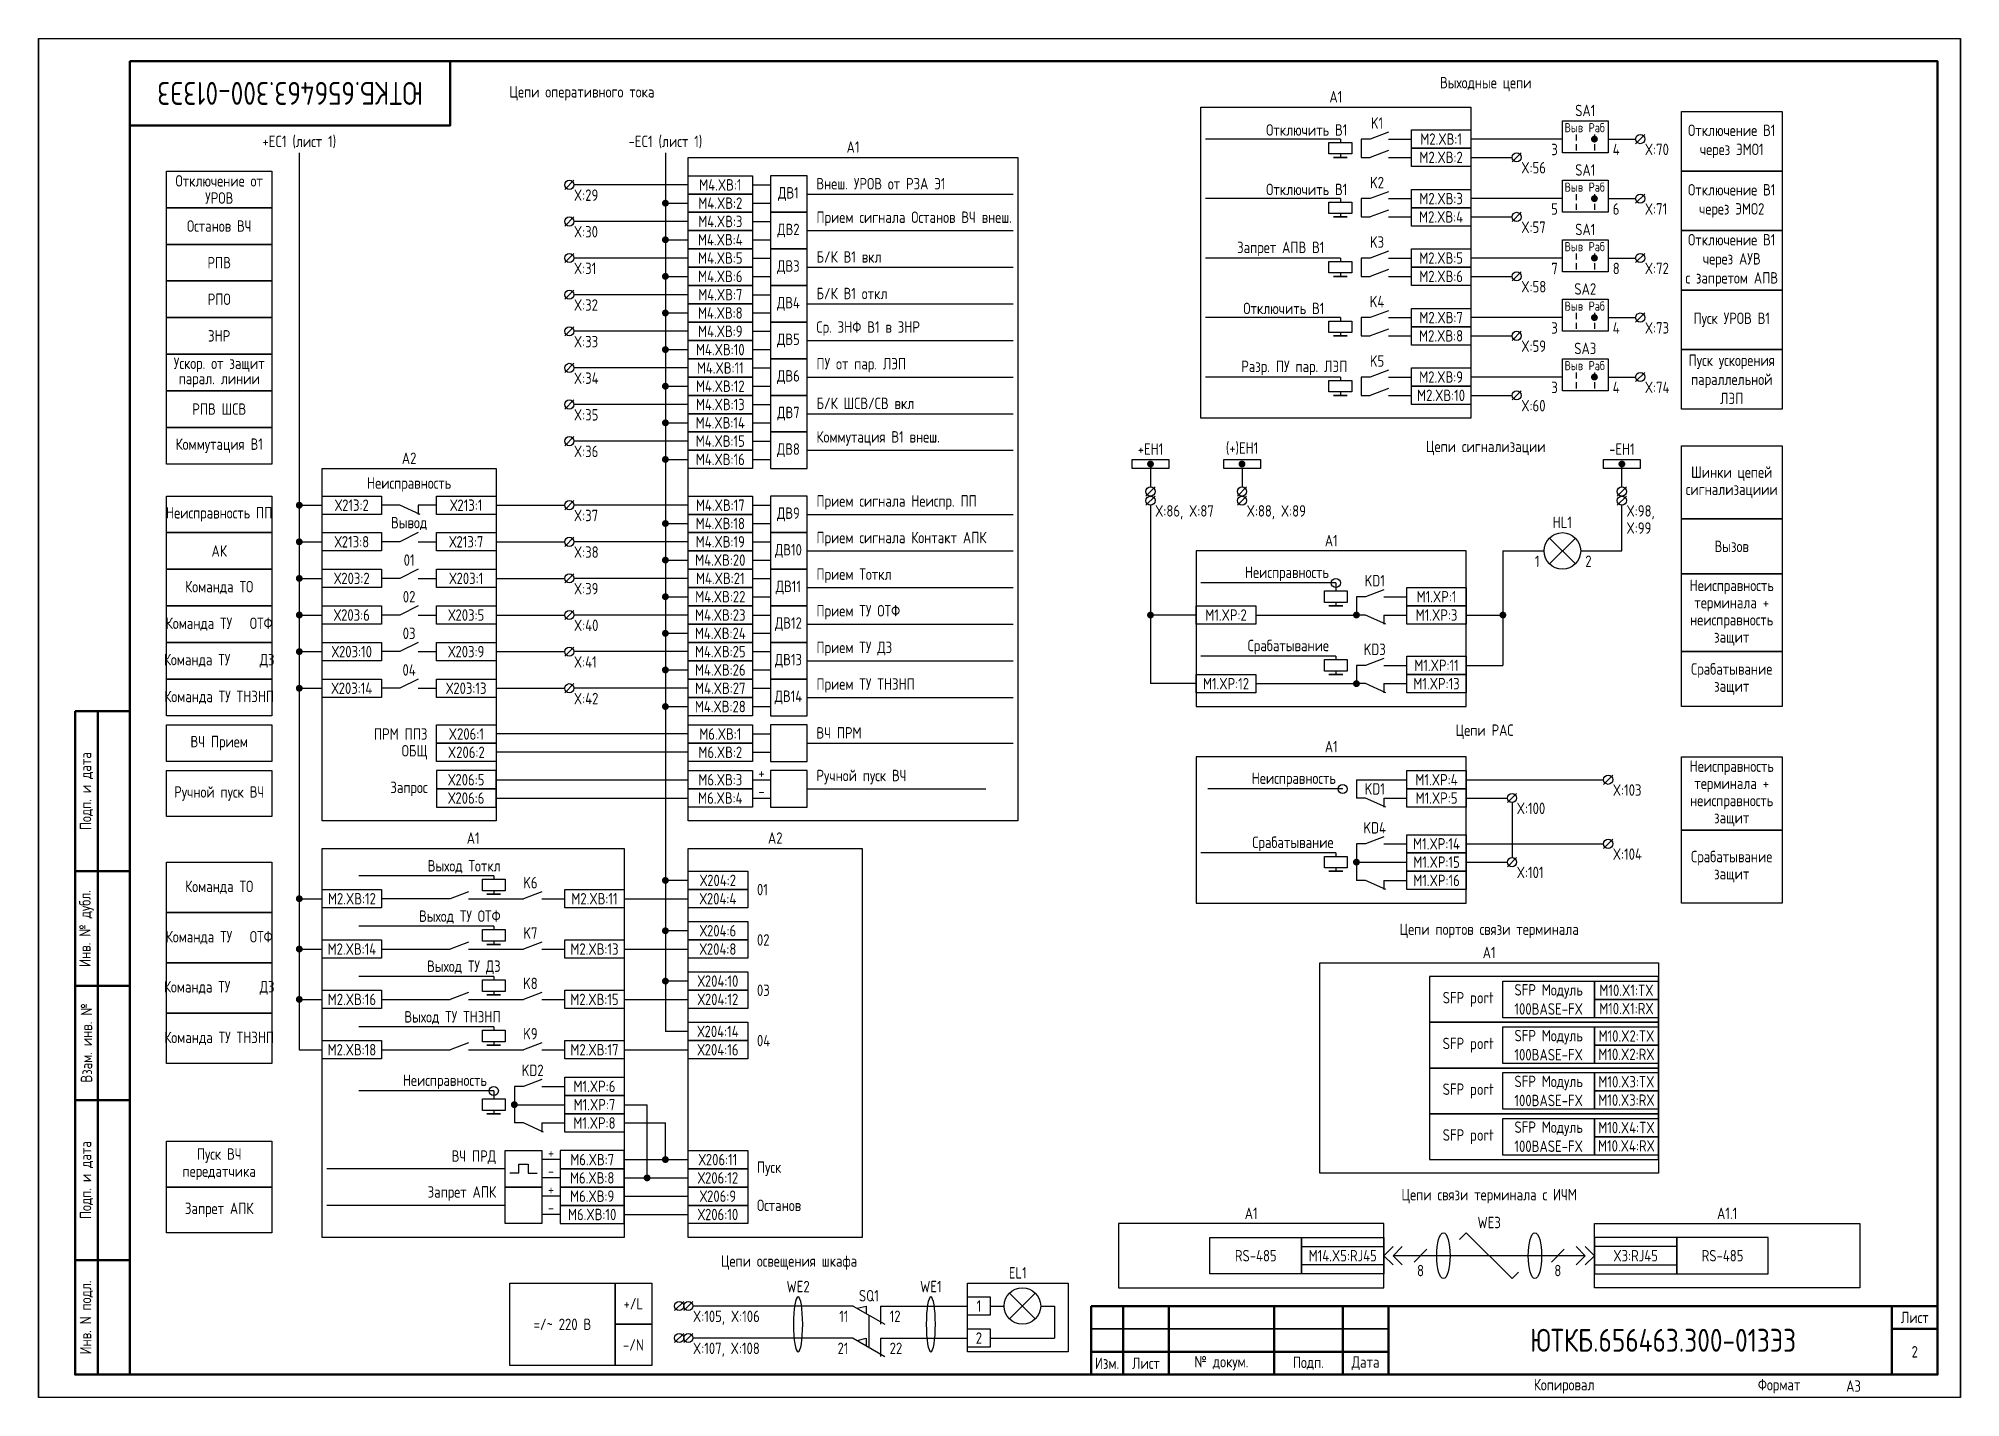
# Paper-space layout 'Лист2' of a CAD drawing. Header units: millimetres. Extents: x 266 to 501, y 22 to 188.
# The model-space entities are those that its viewports show. They can reach past a viewport. Long polylines and large blocks are cut down to what shows.
import ezdxf

# ---------------------------------------------------------------- set-up
doc = ezdxf.new("R2010")
doc.units = ezdxf.units.MM
doc.styles.add('Gost_type_A', font='GOST_A.TTF')

psp = doc.layouts.new('Лист2')

msp = doc.modelspace()

# ---------------------------------------------------------------- texts
at = {"insert": (475, 285), "char_height": 5, "width": 70, "attachment_point": 5, "rotation": 180, "style": 'Gost_type_A'}
msp.add_mtext('ЮТКБ.656463.300-013Э3', dxfattribs=at)
at = {"char_height": 2.5, "style": 'Gost_type_A'}
for s, insert, width, attachment_point, line_spacing_factor in [('Цепи оперативного тока', (538.75, 285), 197.5, 5, 0.9), ('Выходные цепи', (736.25, 287), 197.5, 5, 0.9), ('A1', (703.5, 283), 59, 8, 0.9), ('A1', (598, 272), 72, 8, 0.9), ('X:56', (744.01, 270), 8, 1, 0.9), ('Отключение от УРОВ', (459.5, 264), 23, 5, 0.9), ('X:29', (537, 264), 8, 1, 0.9), ('Останов ВЧ', (459.5, 256), 23, 5, 0.9), ('X:57', (744.01, 257), 8, 1, 0.9), ('X:30', (537, 256), 8, 1, 0.9), ('РПВ', (459.5, 248), 23, 5, 0.9), ('X:31', (537, 248), 8, 1, 0.9), ('X:58', (744.01, 244), 8, 1, 0.9), ('РПО', (459.5, 240), 23, 5, 0.9), ('X:32', (537, 240), 8, 1, 0.9), ('ЗНР', (459.5, 232), 23, 5, 0.9), ('X:33', (537, 232), 8, 1, 0.9), ('X:59', (744.01, 231), 8, 1, 0.9), ('Ускор. от защит парал. линии', (459.5, 224), 23, 5, 0.8), ('X:34', (537, 224), 8, 1, 0.9), ('РПВ ШСВ', (459.5, 216), 23, 5, 0.9), ('X:35', (537, 216), 8, 1, 0.9), ('X:60', (744.01, 218), 8, 1, 0.9), ('Коммутация В1', (459.5, 208), 23, 5, 0.9), ('A2', (501, 204), 38, 8, 0.9), ('X:36', (537, 208), 8, 1, 0.9), ('Цепи сигнализации', (736.25, 207.5), 197.5, 5, 0.9), ('Шинки цепей сигнализациии', (790, 200), 21.9988, 5, 0.9), ('Неисправность', (501, 199.5), 38, 5, 0.8), ('Неисправность ПП', (459.5, 193), 23, 5, 0.9), ('X:37', (537, 194), 8, 1, 0.9), ('X:86, X:87', (664, 195), 16, 1, 0.9), ('X:88, X:89', (684, 195), 16, 1, 0.9), ('X:98,\\PX:99', (767, 195), 16, 1, 0.9), ('Вывод', (501, 191), 38, 5, 0.8), ('АК', (459.5, 185), 23, 5, 0.9), ('X:38', (537, 186), 8, 1, 0.9), ('A1', (702.5, 186), 59, 8, 0.9), ('Вызов', (790, 186), 21.9988, 5, 0.9), ('01', (501, 183), 38, 5, 0.8), ('Неисправность', (702, 180), 37, 6, 0.8), ('Команда ТО', (459.5, 177), 23, 5, 0.9), ('X:39', (537, 178), 8, 1, 0.9), ('Неисправность терминала + неисправность защит', (790, 171.5), 21.9988, 5, 0.9), ('02', (501, 175), 38, 5, 0.8), ('Команда ТУ   ОТФ', (459.5, 169), 23, 5, 0.9), ('03', (501, 167), 38, 5, 0.8), ('X:40', (537, 170), 8, 1, 0.9), ('Команда ТУ     ДЗ', (459.5, 161), 23, 5, 0.9), ('04', (501, 159), 38, 5, 0.8), ('X:41', (537, 162), 8, 1, 0.9), ('Срабатывание защит', (790, 157), 21.9988, 5, 0.9), ('Команда ТУ ТНЗНП', (459.5, 153), 23, 5, 0.9), ('X:42', (537, 154), 8, 1, 0.9), ('Цепи РАС', (736, 145.5), 196, 5, 0.9), ('ВЧ Прием', (459.5, 143), 23, 5, 0.9), ('A1', (702.5, 141), 59, 8, 0.9), ('Неисправность терминала + неисправность защит', (790, 132), 21.9988, 5, 0.9), ('Неисправность', (703.5, 135), 37, 6, 0.8), ('Ручной пуск ВЧ', (459.5, 132), 23, 5, 0.9), ('X:103', (764.01, 134), 8, 1, 0.9), ('X:100', (743.01, 130), 8, 1, 0.9), ('A1', (515, 121), 66, 8, 0.9), ('A2', (581, 121), 38, 8, 0.9), ('X:104', (764.01, 120), 8, 1, 0.9), ('Срабатывание защит', (790, 116), 21.9988, 5, 0.9), ('X:101', (743.01, 116), 8, 1, 0.9), ('Команда ТО', (459.5, 111.5), 23, 5, 0.9), ('Команда ТУ   ОТФ', (459.5, 100.5), 23, 5, 0.9), ('Цепи портов связи терминала', (737, 102), 197.5, 5, 0.9), ('A1', (737, 96), 74.0002, 8, 0.9), ('Команда ТУ     ДЗ', (459.5, 89.5), 23, 5, 0.9), ('Команда ТУ ТНЗНП', (459.5, 78.5), 23, 5, 0.9), ('Неисправность', (518, 69), 37, 6, 0.8), ('Пуск ВЧ передатчика', (459.5, 51), 23, 5, 0.9), ('Запрет АПК', (459.5, 41), 23, 5, 0.9), ('Цепи связи терминала с ИЧМ', (737, 44), 194, 5, 0.9), ('A1', (685, 39), 58.0002, 8, 0.9), ('A1.1', (789, 39), 58.0002, 8, 0.9), ('Цепи освещения шкафа', (584, 29.5), 122, 5, 0.9), ('EL1', (634, 26), 21.9942, 8, 0.9), ('+/L', (550, 20.5), 8, 5, 0.9), ('=/~ 220 В', (534.5, 16), 23, 5, 0.9), ('X:105, X:106', (563.01, 19), 17.9949, 1, 0.9), ('-/N', (550, 11.5), 8, 5, 0.9), ('X:107, X:108', (563.01, 12), 17.9949, 1, 0.9)]:
    msp.add_mtext(s, dxfattribs=dict(at, insert=insert, width=width, attachment_point=attachment_point, line_spacing_factor=line_spacing_factor))
at = {"style": 'Gost_type_A'}
for s, insert, char_height, width, attachment_point in [('SA1', (758, 280), 2.5, 10, 8), ('Отключить В1', (706, 277), 2.5, 31.0015, 6), ('K1', (712.5, 278.5), 2.5, 5, 5), ('Выв', (755.5, 277.5), 2, 5, 5), ('Раб', (760.5, 277.5), 2, 5, 5), ('Отключение В1\\Pчерез ЭМО1', (790, 274.5), 2.5, 21.9988, 5), ('+EC1 (лист 1)', (477, 273), 2.5, 18, 8), ('-EC1 (лист 1)', (557, 273), 2.5, 18, 8), ('M2.XВ:1', (726.5, 275), 2.5, 13, 5), ('3', (752, 273.98), 2.5, 5, 3), ('4', (764, 273.98), 2.5, 5, 1), ('M2.XВ:2', (726.5, 271), 2.5, 13, 5), ('SA1', (758, 267), 2.5, 10, 8), ('M4.XВ:1', (569, 265), 2.5, 14, 5), ('Внеш. УРОВ от РЗА Э1', (590, 264), 2.5, 30.8621, 7), ('Отключить В1', (706, 264), 2.5, 31.0015, 6), ('K2', (712.5, 265.5), 2.5, 5, 5), ('Выв', (755.5, 264.5), 2, 5, 5), ('Раб', (760.5, 264.5), 2, 5, 5), ('Отключение В1\\Pчерез ЭМО2', (790, 261.5), 2.5, 21.9988, 5), ('M4.XВ:2', (569, 261), 2.5, 14, 5), ('ДВ1', (583.88, 263), 2.5, 7.7588, 5), ('M2.XВ:3', (726.5, 262), 2.5, 13, 5), ('5', (752, 260.98), 2.5, 5, 3), ('6', (764, 260.98), 2.5, 5, 1), ('M4.XВ:3', (569, 257), 2.5, 14, 5), ('ДВ2', (583.88, 255), 2.5, 7.7588, 5), ('Прием сигнала Останов ВЧ внеш.', (590, 256), 2.5, 48.5609, 7), ('M2.XВ:4', (726.5, 258), 2.5, 13, 5), ('SA1', (758, 254), 2.5, 10, 8), ('M4.XВ:4', (569, 253), 2.5, 14, 5), ('K3', (712.5, 252.5), 2.5, 5, 5), ('Выв', (755.5, 251.5), 2, 5, 5), ('Раб', (760.5, 251.5), 2, 5, 5), ('Отключение В1\\Pчерез АУВ\\Pс запретом АПВ', (790, 248.5), 2.5, 21.9988, 5), ('M4.XВ:5', (569, 249), 2.5, 14, 5), ('ДВ3', (583.88, 247), 2.5, 7.7588, 5), ('Б/К В1 вкл', (590, 248), 2.5, 27.8465, 7), ('M2.XВ:5', (726.5, 249), 2.5, 13, 5), ('7', (752, 247.98), 2.5, 5, 3), ('8', (764, 247.98), 2.5, 5, 1), ('M4.XВ:6', (569, 245), 2.5, 14, 5), ('M2.XВ:6', (726.5, 245), 2.5, 13, 5), ('M4.XВ:7', (569, 241), 2.5, 14, 5), ('ДВ4', (583.88, 239), 2.5, 7.7588, 5), ('Б/К В1 откл', (590, 240), 2.5, 27.8465, 7), ('K4', (712.5, 239.5), 2.5, 5, 5), ('Выв', (755.5, 238.5), 2, 5, 5), ('SA2', (758, 241), 2.5, 10, 8), ('Раб', (760.5, 238.5), 2, 5, 5), ('M4.XВ:8', (569, 237), 2.5, 14, 5), ('M2.XВ:7', (726.5, 236), 2.5, 13, 5), ('Пуск УРОВ В1', (790, 235.5), 2.5, 21.9988, 5), ('M4.XВ:9', (569, 233), 2.5, 14, 5), ('ДВ5', (583.88, 231), 2.5, 7.7588, 5), ('Ср. ЗНФ В1 в ЗНР', (590, 232), 2.5, 27.8465, 7), ('M2.XВ:8', (726.5, 232), 2.5, 13, 5), ('3', (752, 234.98), 2.5, 5, 3), ('4', (764, 234.98), 2.5, 5, 1), ('M4.XВ:10', (569, 229), 2.5, 14, 5), ('ПУ от пар. ЛЭП', (590, 224), 2.5, 27.8465, 7), ('K5', (712.5, 226.5), 2.5, 5, 5), ('SA3', (758, 228), 2.5, 10, 8), ('Пуск ускорения параллельной ЛЭП ', (790, 222.5), 2.5, 21.9988, 5), ('M4.XВ:11', (569, 225), 2.5, 14, 5), ('ДВ6', (583.88, 223), 2.5, 7.7588, 5), ('Разр. ПУ пар. ЛЭП', (706, 225), 2.5, 31.0015, 6), ('M2.XВ:9', (726.5, 223), 2.5, 13, 5), ('Выв', (755.5, 225.5), 2, 5, 5), ('Раб', (760.5, 225.5), 2, 5, 5), ('M4.XВ:12', (569, 221), 2.5, 14, 5), ('Б/К ШСВ/СВ вкл', (590, 216), 2.5, 27.8465, 7), ('M2.XВ:10', (726.5, 219), 2.5, 13, 5), ('3', (752, 221.98), 2.5, 5, 3), ('4', (764, 221.98), 2.5, 5, 1), ('M4.XВ:14', (569, 213), 2.5, 14, 5), ('M4.XВ:13', (569, 217), 2.5, 14, 5), ('ДВ7', (583.88, 215), 2.5, 7.7588, 5), ('M4.XВ:15', (569, 209), 2.5, 14, 5), ('Коммутация В1 внеш.', (590, 208), 2.5, 27.8465, 7), ('M4.XВ:16', (569, 205), 2.5, 14, 5), ('ДВ8', (583.88, 207), 2.5, 7.7588, 5), ('+EH1', (663, 206), 2.5, 10, 8), ('(+)EH1', (683, 206), 2.5, 10, 8), ('-EH1', (766, 206), 2.5, 10, 8), ('Х213:2', (488.5, 195), 2.5, 13, 5), ('Х213:1', (513.5, 195), 2.5, 13, 5), ('M4.XВ:17', (569, 195), 2.5, 14, 5), ('ДВ9', (583.88, 193), 2.5, 7.7588, 5), ('Прием сигнала Неиспр. ПП', (590, 194), 2.5, 39.2186, 7), ('M4.XВ:18', (569, 191), 2.5, 14, 5), ('Прием сигнала Контакт АПК', (590, 186), 2.5, 44.8565, 7), ('HL1', (753, 190), 2.5, 14, 8), ('Х213:8', (488.5, 187), 2.5, 13, 5), ('Х213:7', (513.5, 187), 2.5, 13, 5), ('M4.XВ:19', (569, 187), 2.5, 14, 5), ('ДВ10', (583.88, 185), 2.5, 7.7588, 5), ('M4.XВ:20', (569, 183), 2.5, 14, 5), ('Прием Тоткл', (590, 178), 2.5, 37.4344, 7), ('1', (748, 184), 2.5, 6, 3), ('2', (758, 184), 2.5, 6, 1), ('Х203:2', (488.5, 179), 2.5, 13, 5), ('Х203:1', (513.5, 179), 2.5, 13, 5), ('M4.XВ:21', (569, 179), 2.5, 14, 5), ('ДВ11', (583.88, 177), 2.5, 7.7588, 5), ('KD1', (712, 178.5), 2.5, 8, 5), ('Х203:6', (488.5, 171), 2.5, 13, 5), ('Х203:5', (513.5, 171), 2.5, 13, 5), ('M4.XВ:23', (569, 171), 2.5, 14, 5), ('M4.XВ:22', (569, 175), 2.5, 14, 5), ('Прием ТУ ОТФ', (590, 170), 2.5, 39.3936, 7), ('M1.XP:2', (679.5, 171), 2.5, 13, 5), ('M1.XP:3', (725.5, 171), 2.5, 13, 5), ('M1.XP:1', (725.5, 175), 2.5, 13, 5), ('M4.XВ:24', (569, 167), 2.5, 14, 5), ('ДВ12', (583.88, 169), 2.5, 7.7588, 5), ('Х203:10', (488.5, 163), 2.5, 13, 5), ('Х203:9', (513.5, 163), 2.5, 13, 5), ('M4.XВ:25', (569, 163), 2.5, 14, 5), ('Прием ТУ ДЗ', (590, 162), 2.5, 39.1894, 7), ('KD3', (712, 163.5), 2.5, 8, 5), ('M4.XВ:26', (569, 159), 2.5, 14, 5), ('ДВ13', (583.88, 161), 2.5, 7.7588, 5), ('M1.XP:11', (725.5, 160), 2.5, 13, 5), ('Х203:14', (488.5, 155), 2.5, 13, 5), ('Х203:13', (513.5, 155), 2.5, 13, 5), ('M4.XВ:27', (569, 155), 2.5, 14, 5), ('Прием ТУ ТНЗНП', (590, 154), 2.5, 39.326, 7), ('M1.XP:12', (679.5, 156), 2.5, 13, 5), ('M1.XP:13', (725.5, 156), 2.5, 13, 5), ('M4.XВ:28', (569, 151), 2.5, 14, 5), ('ДВ14', (583.88, 153), 2.5, 7.7588, 5), ('ПРМ ППЗ   ', (505, 145), 2.5, 13, 6), ('X206:1', (513.5, 145), 2.5, 13, 5), ('M6.XВ:1', (569, 145), 2.5, 14, 5), ('ВЧ ПРM', (590, 144), 2.5, 30.8621, 7), ('ОБЩ', (505, 141), 2.5, 13, 6), ('X206:2', (513.5, 141), 2.5, 13, 5), ('M6.XВ:2', (569, 141), 2.5, 14, 5), ('Запрос', (505, 133), 2.5, 23, 6), ('Х206:5', (513.5, 135), 2.5, 13, 5), ('M6.XВ:3', (569, 135), 2.5, 14, 5), ('+', (578, 136.5), 2.5, 4, 5), ('Ручной пуск ВЧ', (590, 134), 2.5, 44.8565, 7), ('M1.XP:4', (725.5, 135), 2.5, 13, 5), ('Х206:6', (513.5, 131), 2.5, 13, 5), ('M6.XВ:4', (569, 131), 2.5, 14, 5), ('-', (578, 132.5), 2.5, 4, 5), ('KD1', (712, 133), 2.5, 8, 5), ('M1.XP:5', (725.5, 131), 2.5, 13, 5), ('KD4', (712, 124.5), 2.5, 8, 5), ('M1.XP:14', (725.5, 121), 2.5, 13, 5), ('M1.XP:15', (725.5, 117), 2.5, 13, 5), ('Выход Тоткл', (521, 116), 2.5, 31.0015, 6), ('K6', (527.5, 112.5), 2.5, 5, 5), ('Х204:2', (568.5, 113), 2.5, 13, 5), ('M1.XP:16', (725.5, 113), 2.5, 13, 5), ('M2.XВ:12', (488.5, 109), 2.5, 13, 5), ('M2.XВ:11', (541.5, 109), 2.5, 13, 5), ('Х204:4', (568.5, 109), 2.5, 13, 5), ('01', (577, 111), 2.5, 23, 4), ('Выход ТУ ОТФ', (521, 105), 2.5, 31.0015, 6), ('K7', (527.5, 101.5), 2.5, 5, 5), ('Х204:6', (568.5, 102), 2.5, 13, 5), ('02', (577, 100), 2.5, 23, 4), ('M2.XВ:14', (488.5, 98), 2.5, 13, 5), ('M2.XВ:13', (541.5, 98), 2.5, 13, 5), ('Х204:8', (568.5, 98), 2.5, 13, 5), ('Выход ТУ ДЗ', (521, 94), 2.5, 31.0015, 6), ('M2.XВ:16', (488.5, 87), 2.5, 13, 5), ('K8', (527.5, 90.5), 2.5, 5, 5), ('M2.XВ:15', (541.5, 87), 2.5, 13, 5), ('Х204:10', (568.5, 91), 2.5, 13, 5), ('Х204:12', (568.5, 87), 2.5, 13, 5), ('03', (577, 89), 2.5, 23, 4), ('SFP port', (738, 87), 2.5, 20, 6), ('SFP Mодуль 100BASE-FX', (750, 87), 2.5, 19.9998, 5), ('M10.X1:TX', (767, 89), 2.5, 14, 5), ('Выход ТУ ТНЗНП', (521, 83), 2.5, 31.0015, 6), ('M10.X1:RX', (767, 85), 2.5, 14, 5), ('K9', (527.5, 79.5), 2.5, 5, 5), ('Х204:14', (568.5, 80), 2.5, 13, 5), ('SFP Mодуль 100BASE-FX', (750, 77), 2.5, 19.9998, 5), ('M10.X2:TX', (767, 79), 2.5, 14, 5), ('M2.XВ:18', (488.5, 76), 2.5, 13, 5), ('M2.XВ:17', (541.5, 76), 2.5, 13, 5), ('Х204:16', (568.5, 76), 2.5, 13, 5), ('04', (577, 78), 2.5, 23, 4), ('SFP port', (738, 77), 2.5, 20, 6), ('M10.X2:RX', (767, 75), 2.5, 14, 5), ('KD2', (528, 71.5), 2.5, 8, 5), ('M1.XP:6', (541.5, 68), 2.5, 13, 5), ('SFP port', (738, 67), 2.5, 20, 6), ('SFP Mодуль 100BASE-FX', (750, 67), 2.5, 19.9998, 5), ('M10.X3:TX', (767, 69), 2.5, 14, 5), ('M1.XP:7', (541.5, 64), 2.5, 13, 5), ('M10.X3:RX', (767, 65), 2.5, 14, 5), ('M1.XP:8', (541.5, 60), 2.5, 13, 5), ('SFP Mодуль 100BASE-FX', (750, 57), 2.5, 19.9998, 5), ('M10.X4:TX', (767, 59), 2.5, 14, 5), ('SFP port', (738, 57), 2.5, 20, 6), ('M10.X4:RX', (767, 55), 2.5, 14, 5), ('ВЧ ПРД', (520, 51), 2.5, 27.8465, 9), ('+', (532, 53.5), 2.5, 4, 5), ('M6.XВ:7', (541, 52), 2.5, 14, 5), ('Х206:11', (568.5, 52), 2.5, 13, 5), ('Пуск', (577, 50), 2.5, 23, 4), ('-', (532, 49.5), 2.5, 4, 5), ('M6.XВ:8', (541, 48), 2.5, 14, 5), ('Х206:12', (568.5, 48), 2.5, 13, 5), ('Запрет АПК', (520, 43), 2.5, 27.8465, 9), ('+', (532, 45.5), 2.5, 4, 5), ('M6.XВ:9', (541, 44), 2.5, 14, 5), ('Х206:9', (568.5, 44), 2.5, 13, 5), ('Останов', (577, 42), 2.5, 23, 4), ('-', (532, 41.5), 2.5, 4, 5), ('M6.XВ:10', (541, 40), 2.5, 14, 5), ('Х206:10', (568.5, 40), 2.5, 13, 5), ('WE3', (737, 37), 2.5, 20, 8), ('RS-485', (686, 31), 2.5, 19.9998, 5), ('M14.X5:RJ45', (705, 31), 2.5, 18.0002, 5), ('X3:RJ45', (769, 31), 2.5, 18.0002, 5), ('RS-485', (788, 31), 2.5, 19.9998, 5), ('WE2', (586, 23), 2.5, 10, 8), ('WE1', (615, 23), 2.5, 10, 8), ('8', (722, 29), 2.5, 20, 2), ('8', (752, 29), 2.5, 20, 2), ('SQ1', (601.46, 21), 2.5, 10, 8), ('1', (625.5, 20), 2.5, 5, 5), ('11', (597, 19), 2.5, 6, 3), ('12', (606, 19), 2.5, 6, 1), ('2', (625.5, 13), 2.5, 5, 5), ('ЮТКБ.656463.300-013Э3', (775, 12.5), 5, 120, 5), ('21', (597, 12), 2.5, 6, 3), ('22', (606, 12), 2.5, 6, 1), ('2', (830, 10), 2.5, 10, 5), ('A3', (815, 2.5), 2.5, 20, 4)]:
    msp.add_mtext(s, dxfattribs=dict(at, insert=insert, char_height=char_height, width=width, attachment_point=attachment_point))
at = {"color": 18, "true_color": 0x000000, "char_height": 2.5, "width": 8, "attachment_point": 1, "line_spacing_factor": 0.9, "style": 'Gost_type_A'}
for s, insert in [('X:70', (771.01, 274)), ('X:71', (771.01, 261)), ('X:72', (771.01, 248)), ('X:73', (771.01, 235)), ('X:74', (771.01, 222))]:
    msp.add_mtext(s, dxfattribs=dict(at, insert=insert))
at = {"color": 6, "char_height": 2.5, "width": 31.0015, "attachment_point": 6, "style": 'Gost_type_A'}
for s, insert in [('Запрет АПВ В1', (701, 251)), ('Отключить В1', (701, 238))]:
    msp.add_mtext(s, dxfattribs=dict(at, insert=insert))
at = {"color": 6, "char_height": 2.5, "width": 37, "attachment_point": 6, "line_spacing_factor": 0.8, "style": 'Gost_type_A'}
for insert in [(702, 164), (703, 121)]:
    msp.add_mtext('Срабатывание', dxfattribs=dict(at, insert=insert))

# ---------------------------------------------------------------- blocks, each defined once
blk = doc.blocks.new('Формат_А3')
blk.add_lwpolyline([(-420, 297), (0, 297), (0, 0), (-420, 0)], close=True)
at = {"lineweight": 50}
blk.add_lwpolyline([(-400, 292), (-5, 292), (-5, 5), (-400, 5)], close=True, dxfattribs=at)
blk = doc.blocks.new('Штамп угловой верхний')
at = {"lineweight": 50}
blk.add_lwpolyline([(0, 0), (70, 0), (70, -14), (0, -14)], close=True, dxfattribs=at)
blk = doc.blocks.new('Штамп левый нижний')
at = {"lineweight": 50}
for points in [[(-12, 145), (-7, 145), (-7, 110), (-12, 110)], [(-7, 145), (0, 145), (0, 110), (-7, 110)], [(-12, 110), (-7, 110), (-7, 85), (-12, 85)], [(-7, 110), (0, 110), (0, 85), (-7, 85)], [(-12, 85), (-7, 85), (-7, 60), (-12, 60)], [(-7, 85), (0, 85), (0, 60), (-7, 60)], [(-12, 60), (-7, 60), (-7, 25), (-12, 25)], [(-7, 60), (0, 60), (0, 25), (-7, 25)], [(-12, 25), (-7, 25), (-7, 0), (-12, 0)], [(-7, 25), (0, 25), (0, 0), (-7, 0)]]:
    blk.add_lwpolyline(points, close=True, dxfattribs=at)
at = {"char_height": 2.5, "attachment_point": 5, "rotation": 90, "style": 'Gost_type_A'}
for s, insert, width in [('Подп. и дата', (-9.5, 127.5), 35), ('Инв. № дубл.', (-9.5, 97.5), 25), ('Взам. инв. №', (-9.5, 72.5), 25), ('Подп. и дата', (-9.5, 42.5), 35), ('Инв. N подл.', (-9.5, 12.5), 25)]:
    blk.add_mtext(s, dxfattribs=dict(at, insert=insert, width=width))
blk = doc.blocks.new('Штамп малый нижний')
at = {"lineweight": 50}
for points in [[(-185, 15), (-178, 15), (-178, 5), (-185, 5)], [(-178, 15), (-168, 15), (-168, 5), (-178, 5)], [(-168, 15), (-145, 15), (-145, 5), (-168, 5)], [(-145, 15), (-130, 15), (-130, 5), (-145, 5)], [(-130, 15), (-120, 15), (-120, 5), (-130, 5)], [(-120, 15), (-10, 15), (-10, 0), (-120, 0)], [(-10, 15), (0, 15), (0, 10), (-10, 10)], [(-10, 10), (0, 10), (0, 0), (-10, 0)], [(-185, 5), (-178, 5), (-178, 0), (-185, 0)], [(-178, 5), (-168, 5), (-168, 0), (-178, 0)], [(-168, 5), (-145, 5), (-145, 0), (-168, 0)], [(-145, 5), (-130, 5), (-130, 0), (-145, 0)], [(-130, 5), (-120, 5), (-120, 0), (-130, 0)]]:
    blk.add_lwpolyline(points, close=True, dxfattribs=at)
for points in [[(-185, 15), (-178, 15), (-178, 10), (-185, 10)], [(-178, 15), (-168, 15), (-168, 10), (-178, 10)], [(-168, 15), (-145, 15), (-145, 10), (-168, 10)], [(-145, 15), (-130, 15), (-130, 10), (-145, 10)], [(-130, 15), (-120, 15), (-120, 10), (-130, 10)], [(-185, 10), (-178, 10), (-178, 5), (-185, 5)], [(-178, 10), (-168, 10), (-168, 5), (-178, 5)], [(-168, 10), (-145, 10), (-145, 5), (-168, 5)], [(-145, 10), (-130, 10), (-130, 5), (-145, 5)], [(-130, 10), (-120, 10), (-120, 5), (-130, 5)]]:
    blk.add_lwpolyline(points, close=True)
at = {"char_height": 2.5, "style": 'Gost_type_A'}
for s, insert, width, attachment_point in [('Лист', (-5, 12.5), 10, 5), ('Изм.', (-181.5, 2.5), 7, 5), ('Лист', (-173, 2.5), 10, 5), ('№ докум.', (-156.5, 2.5), 23, 5), ('Подп.', (-137.5, 2.5), 15, 5), ('Дата', (-125, 2.5), 10, 5), ('Копировал', (-75, -2.53), 13.1202, 6), ('Формат', (-30, -2.53), 13.1202, 6)]:
    blk.add_mtext(s, dxfattribs=dict(at, insert=insert, width=width, attachment_point=attachment_point))
blk = doc.blocks.new('POINT')
at = {"const_width": 0.75}
blk.add_lwpolyline([(-0.375, 0, 1), (0.375, 0, 1)], format="xyb", close=True, dxfattribs=at)
blk = doc.blocks.new('Переключатель_положение')
for p, q in [((2, 1), (2, -0.34)), ((2, -1.14), (2, -2.49))]:
    blk.add_line(p, q)
blk = doc.blocks.new('Шинка')
blk.add_lwpolyline([(-4, 1), (4, 1), (4, -1), (-4, -1)], close=True)
blk.add_blockref('POINT', (0, 0))

# ---------------------------------------------------------------- linework, layer by layer
for p, q in [((704.5, 275), (675, 275)), ((704.5, 275), (704.5, 274.25)), ((753, 275), (733, 275)), ((771.01, 276), (769.01, 274)), ((477, 272), (477, 76)), ((557, 272), (557, 80)), ((704.5, 271.75), (704.5, 271)), ((733, 271), (742, 271)), ((744.01, 272), (742.01, 270)), ((537, 266), (535, 264)), ((562, 265), (537, 265)), ((576, 265), (580, 265)), ((557, 261), (562, 261)), ((576, 261), (580, 261)), ((588, 263), (633, 263)), ((704.5, 262), (675, 262)), ((704.5, 262), (704.5, 261.25)), ((753, 262), (733, 262)), ((771.01, 263), (769.01, 261)), ((537, 258), (535, 256)), ((562, 257), (537, 257)), ((576, 257), (580, 257)), ((704.5, 258.75), (704.5, 258)), ((733, 258), (742, 258)), ((744.01, 259), (742.01, 257)), ((557, 253), (562, 253)), ((576, 253), (580, 253)), ((588, 255), (633, 255)), ((537, 250), (535, 248)), ((562, 249), (537, 249)), ((576, 249), (580, 249)), ((704.5, 249), (675, 249)), ((704.5, 249), (704.5, 248.25)), ((753, 249), (733, 249)), ((771.01, 250), (769.01, 248)), ((557, 245), (562, 245)), ((576, 245), (580, 245)), ((588, 247), (633, 247)), ((704.5, 245.75), (704.5, 245)), ((733, 245), (742, 245)), ((744.01, 246), (742.01, 244)), ((537, 242), (535, 240)), ((562, 241), (537, 241)), ((576, 241), (580, 241)), ((557, 237), (562, 237)), ((576, 237), (580, 237)), ((588, 239), (633, 239)), ((704.5, 236), (675, 236)), ((704.5, 236), (704.5, 235.25)), ((753, 236), (733, 236)), ((771.01, 237), (769.01, 235)), ((537, 234), (535, 232)), ((562, 233), (537, 233)), ((576, 233), (580, 233)), ((588, 231), (633, 231)), ((704.5, 232.75), (704.5, 232)), ((733, 232), (742, 232)), ((744.01, 233), (742.01, 231)), ((557, 229), (562, 229)), ((576, 229), (580, 229)), ((537, 226), (535, 224)), ((562, 225), (537, 225)), ((576, 225), (580, 225)), ((588, 223), (633, 223)), ((704.5, 223), (675, 223)), ((704.5, 223), (704.5, 222.25)), ((753, 223), (733, 223)), ((771.01, 224), (769.01, 222)), ((557, 221), (562, 221)), ((576, 221), (580, 221)), ((704.5, 219.75), (704.5, 219)), ((733, 219), (742, 219)), ((744.01, 220), (742.01, 218)), ((537, 218), (535, 216)), ((562, 217), (537, 217)), ((576, 217), (580, 217)), ((588, 215), (633, 215)), ((557, 213), (562, 213)), ((576, 213), (580, 213)), ((537, 210), (535, 208)), ((562, 209), (537, 209)), ((576, 209), (580, 209)), ((588, 207), (633, 207)), ((557, 205), (562, 205)), ((576, 205), (580, 205)), ((663, 204), (663, 199)), ((683, 203), (683, 199)), ((766, 199), (766, 204)), ((664, 199), (662, 197)), ((684, 199), (682, 197)), ((767, 199), (765, 197)), ((477, 195), (482, 195)), ((503, 195), (503, 193)), ((520, 195), (535, 195)), ((537, 196), (535, 194)), ((562, 195), (537, 195)), ((576, 195), (580, 195)), ((664, 197), (662, 195)), ((663, 195), (663, 156)), ((684, 197), (682, 195)), ((767, 197), (765, 195)), ((766, 197), (766, 197.01)), ((766, 197), (766, 197.01)), ((766, 185), (766, 195)), ((557, 191), (562, 191)), ((576, 191), (580, 191)), ((588, 193), (633, 193)), ((477, 187), (482, 187)), ((499, 187), (495, 187)), ((503, 187), (507, 187)), ((520, 187), (535, 187)), ((537, 188), (535, 186)), ((562, 187), (537, 187)), ((576, 187), (580, 187)), ((588, 185), (633, 185)), ((740, 185), (749, 185)), ((740, 185), (740, 160)), ((750.17, 187.83), (755.83, 182.17)), ((755.83, 187.83), (750.17, 182.17)), ((757, 185), (766, 185)), ((557, 183), (562, 183)), ((576, 183), (580, 183)), ((477, 179), (482, 179)), ((499, 179), (495, 179)), ((503, 179), (507, 179)), ((520, 179), (535, 179)), ((537, 180), (535, 178)), ((562, 179), (537, 179)), ((576, 179), (580, 179)), ((588, 177), (633, 177)), ((703.5, 178), (674, 178)), ((703.5, 178), (703.5, 176.25)), ((557, 175), (562, 175)), ((576, 175), (580, 175)), ((703.5, 173.75), (703.5, 173)), ((477, 171), (482, 171)), ((499, 171), (495, 171)), ((503, 171), (507, 171)), ((520, 171), (535, 171)), ((537, 172), (535, 170)), ((562, 171), (537, 171)), ((576, 171), (580, 171)), ((588, 169), (633, 169)), ((673, 171), (663, 171)), ((714, 171), (714, 169)), ((732, 171), (740, 171)), ((537, 164), (535, 162)), ((557, 167), (562, 167)), ((576, 167), (580, 167)), ((477, 163), (482, 163)), ((499, 163), (495, 163)), ((503, 163), (507, 163)), ((520, 163), (535, 163)), ((562, 163), (537, 163)), ((576, 163), (580, 163)), ((588, 161), (633, 161)), ((703.5, 162), (674, 162)), ((703.5, 162), (703.5, 161.25)), ((732, 160), (740, 160)), ((537, 156), (535, 154)), ((557, 159), (562, 159)), ((576, 159), (580, 159)), ((673, 156), (663, 156)), ((703.5, 158.75), (703.5, 158)), ((714, 156), (714, 154)), ((477, 155), (482, 155)), ((499, 155), (495, 155)), ((503, 155), (507, 155)), ((520, 155), (535, 155)), ((562, 155), (537, 155)), ((576, 155), (580, 155)), ((588, 153), (633, 153)), ((557, 151), (562, 151)), ((576, 151), (580, 151)), ((562, 145), (520, 145)), ((576, 145), (580, 145)), ((588, 143), (633, 143)), ((562, 141), (520, 141)), ((576, 141), (580, 141)), ((520, 135), (562, 135)), ((576, 135), (580, 135)), ((708, 135), (708, 131)), ((732, 135), (762, 135)), ((764.01, 136), (762.01, 134)), ((520, 131), (562, 131)), ((576, 131), (580, 131)), ((588, 133), (627, 133)), ((705, 133), (675.5, 133)), ((714, 131), (714, 129)), ((732, 131), (741, 131)), ((743, 132), (741, 130)), ((742, 130), (742, 118)), ((764.01, 122), (762.01, 120)), ((703.5, 119), (674, 119)), ((703.5, 119), (703.5, 118.25)), ((732, 121), (762, 121)), ((743, 118), (741, 116)), ((519.5, 114), (490, 114)), ((519.5, 114), (519.5, 113.25)), ((703.5, 115.75), (703.5, 115)), ((732, 117), (741, 117)), ((519.5, 110.75), (519.5, 110)), ((562, 113), (557, 113)), ((714, 113), (714, 111)), ((477, 109), (482, 109)), ((510, 109), (495, 109)), ((514, 109), (526, 109)), ((548, 109), (562, 109)), ((519.5, 103), (490, 103)), ((519.5, 103), (519.5, 102.25)), ((562, 102), (557, 102)), ((477, 98), (482, 98)), ((519.5, 99.75), (519.5, 99)), ((548, 98), (562, 98)), ((519.5, 92), (490, 92)), ((519.5, 92), (519.5, 91.25)), ((519.5, 88.75), (519.5, 88)), ((562, 91), (557, 91)), ((477, 87), (482, 87)), ((548, 87), (562, 87)), ((519.5, 81), (490, 81)), ((519.5, 81), (519.5, 80.25)), ((562, 80), (557, 80)), ((477, 76), (482, 76)), ((519.5, 77.75), (519.5, 77)), ((548, 76), (562, 76)), ((519.5, 67), (490, 67)), ((519.5, 67), (519.5, 65.25)), ((548, 64), (553, 64)), ((553, 48), (553, 64)), ((519.5, 62.75), (519.5, 62)), ((530, 60), (530, 58)), ((548, 60), (557, 60)), ((557, 52), (557, 60)), ((525, 49), (525, 51)), ((525, 51), (527, 51)), ((527, 51), (527, 49)), ((534, 52), (530, 52)), ((548, 52), (562, 52)), ((522, 50), (483, 50)), ((525, 49), (523, 49)), ((527, 49), (529, 49)), ((534, 48), (530, 48)), ((548, 48), (562, 48)), ((522, 42), (483, 42)), ((534, 44), (530, 44)), ((548, 44), (562, 44)), ((534, 40), (530, 40)), ((548, 40), (562, 40)), ((730.53, 34.53), (732, 36)), ((732, 36), (742, 26)), ((714, 31), (716, 33)), ((714, 31), (716, 33)), ((714, 31), (716, 29)), ((714, 31), (716, 29)), ((716, 31), (718, 33)), ((716, 31), (718, 33)), ((758, 31), (716, 31)), ((716, 31), (718, 29)), ((716, 31), (718, 29)), ((723.41, 32.41), (720.59, 29.59)), ((753.41, 32.41), (750.59, 29.59)), ((758, 31), (756, 33)), ((758, 31), (756, 33)), ((758, 31), (756, 29)), ((758, 31), (756, 29)), ((760, 31), (758, 33)), ((760, 31), (758, 33)), ((760, 31), (758, 29)), ((760, 31), (758, 29)), ((742, 26), (743.41, 27.41)), ((561.01, 21), (559.01, 19)), ((563.01, 21), (561.01, 19)), ((632.17, 22.83), (637.83, 17.17)), ((637.83, 22.83), (632.17, 17.17)), ((598, 20), (563.01, 20)), ((598, 20), (604.92, 16)), ((598.87, 19.5), (600.87, 20)), ((600.87, 20), (600.87, 18.34)), ((604, 20), (604, 16)), ((604, 20), (623, 20)), ((628, 20), (631, 20)), ((639, 20), (642, 20)), ((642, 20), (642, 13)), ((561.01, 14), (559.01, 12)), ((563.01, 14), (561.01, 12)), ((598, 13), (563.01, 13)), ((598, 13), (604.92, 9)), ((598.87, 12.5), (600.87, 13)), ((600.87, 13), (600.87, 11.34)), ((604, 13), (604, 9)), ((604, 13), (623, 13)), ((628, 13), (642, 13))]:
    msp.add_line(p, q)
at = {"ltscale": 1.08}
for p, q in [((711, 275), (709, 275)), ((709, 275), (709, 271)), ((715, 275), (720, 275)), ((709, 271), (711, 271)), ((715, 271), (720, 271)), ((711, 262), (709, 262)), ((709, 262), (709, 258)), ((715, 262), (720, 262)), ((709, 258), (711, 258)), ((715, 258), (720, 258)), ((711, 249), (709, 249)), ((709, 249), (709, 245)), ((715, 249), (720, 249)), ((709, 245), (711, 245)), ((715, 245), (720, 245)), ((711, 236), (709, 236)), ((709, 236), (709, 232)), ((715, 236), (720, 236)), ((709, 232), (711, 232)), ((715, 232), (720, 232)), ((711, 223), (709, 223)), ((709, 223), (709, 219)), ((715, 223), (720, 223)), ((709, 219), (711, 219)), ((715, 219), (720, 219)), ((499, 195), (495, 195)), ((507, 195), (503, 195)), ((710, 175), (708, 175)), ((708, 175), (708, 171)), ((714, 175), (719, 175)), ((686, 171), (708, 171)), ((710, 171), (708, 171)), ((714, 171), (719, 171)), ((710, 160), (708, 160)), ((708, 160), (708, 156)), ((714, 160), (719, 160)), ((686, 156), (708, 156)), ((710, 156), (708, 156)), ((714, 156), (719, 156)), ((708, 135), (719, 135)), ((710, 131), (708, 131)), ((714, 131), (719, 131)), ((710, 121), (708, 121)), ((708, 121), (708, 113)), ((714, 121), (719, 121)), ((708, 117), (719, 117)), ((710, 113), (708, 113)), ((714, 113), (719, 113)), ((530, 109), (535, 109)), ((495, 98), (510, 98)), ((514, 98), (526, 98)), ((530, 98), (535, 98)), ((495, 87), (510, 87)), ((514, 87), (526, 87)), ((530, 87), (535, 87)), ((495, 76), (510, 76)), ((514, 76), (526, 76)), ((530, 76), (535, 76)), ((526, 68), (524, 68)), ((524, 68), (524, 60)), ((530, 68), (535, 68)), ((524, 64), (535, 64)), ((526, 60), (524, 60)), ((530, 60), (535, 60))]:
    msp.add_line(p, q, dxfattribs=at)
at = {"ltscale": 4.32}
for p, q in [((715, 276.5), (711, 275)), ((715, 272.5), (711, 271)), ((715, 263.5), (711, 262)), ((715, 259.5), (711, 258)), ((715, 250.5), (711, 249)), ((715, 246.5), (711, 245)), ((715, 237.5), (711, 236)), ((715, 233.5), (711, 232)), ((715, 224.5), (711, 223)), ((715, 220.5), (711, 219)), ((503.39, 193), (499, 195)), ((503, 189), (499, 187)), ((503, 181), (499, 179)), ((714, 176.5), (710, 175)), ((503, 173), (499, 171)), ((714.39, 169), (710, 171)), ((503, 165), (499, 163)), ((714, 161.5), (710, 160)), ((503, 157), (499, 155)), ((714.39, 154), (710, 156)), ((714.39, 129), (710, 131)), ((714, 122.5), (710, 121)), ((514, 110.5), (510, 109)), ((530, 110.5), (526, 109)), ((714.39, 111), (710, 113)), ((514, 99.5), (510, 98)), ((530, 99.5), (526, 98)), ((514, 88.5), (510, 87)), ((530, 88.5), (526, 87)), ((514, 77.5), (510, 76)), ((530, 77.5), (526, 76)), ((530, 69.5), (526, 68)), ((530.39, 58), (526, 60))]:
    msp.add_line(p, q, dxfattribs=at)
at = {"ltscale": 4}
for p, q in [((763, 275), (769.01, 275)), ((763, 262), (769.01, 262)), ((763, 249), (769.01, 249)), ((763, 236), (769.01, 236)), ((763, 223), (769.01, 223))]:
    msp.add_line(p, q, dxfattribs=at)
at = {"ltscale": 0.5}
msp.add_line((601.46, 18), (601.46, 11), dxfattribs=at)
for points in [[(0, 513), (790, 513), (790, 297), (0, 297)], [(674, 282), (733, 282), (733, 214), (674, 214)], [(753, 279), (763, 279), (763, 272), (753, 272)], [(779, 281), (801, 281), (801, 268), (779, 268)], [(707, 274.25), (707, 271.75), (702, 271.75), (702, 274.25)], [(720, 277), (733, 277), (733, 273), (720, 273)], [(720, 273), (733, 273), (733, 269), (720, 269)], [(562, 271), (634, 271), (634, 126), (562, 126)], [(706, 271), (703, 271)], [(471, 260), (448, 260), (448, 268), (471, 268)], [(562, 267), (576, 267), (576, 263), (562, 263)], [(753, 266), (763, 266), (763, 259), (753, 259)], [(779, 268), (801, 268), (801, 255), (779, 255)], [(562, 263), (576, 263), (576, 259), (562, 259)], [(707, 261.25), (707, 258.75), (702, 258.75), (702, 261.25)], [(720, 264), (733, 264), (733, 260), (720, 260)], [(471, 252), (448, 252), (448, 260), (471, 260)], [(562, 259), (576, 259), (576, 255), (562, 255)], [(706, 258), (703, 258)], [(720, 260), (733, 260), (733, 256), (720, 256)], [(471, 244), (448, 244), (448, 252), (471, 252)], [(562, 255), (576, 255), (576, 251), (562, 251)], [(753, 253), (763, 253), (763, 246), (753, 246)], [(779, 255), (801, 255), (801, 242), (779, 242)], [(562, 251), (576, 251), (576, 247), (562, 247)], [(707, 248.25), (707, 245.75), (702, 245.75), (702, 248.25)], [(720, 251), (733, 251), (733, 247), (720, 247)], [(471, 236), (448, 236), (448, 244), (471, 244)], [(562, 247), (576, 247), (576, 243), (562, 243)], [(706, 245), (703, 245)], [(720, 247), (733, 247), (733, 243), (720, 243)], [(562, 243), (576, 243), (576, 239), (562, 239)], [(753, 240), (763, 240), (763, 233), (753, 233)], [(779, 242), (801, 242), (801, 229), (779, 229)], [(471, 228), (448, 228), (448, 236), (471, 236)], [(562, 239), (576, 239), (576, 235), (562, 235)], [(707, 235.25), (707, 232.75), (702, 232.75), (702, 235.25)], [(720, 238), (733, 238), (733, 234), (720, 234)], [(562, 235), (576, 235), (576, 231), (562, 231)], [(562, 231), (576, 231), (576, 227), (562, 227)], [(706, 232), (703, 232)], [(720, 234), (733, 234), (733, 230), (720, 230)], [(471, 220), (448, 220), (448, 228), (471, 228)], [(562, 227), (576, 227), (576, 223), (562, 223)], [(753, 227), (763, 227), (763, 220), (753, 220)], [(779, 229), (801, 229), (801, 216), (779, 216)], [(562, 223), (576, 223), (576, 219), (562, 219)], [(720, 225), (733, 225), (733, 221), (720, 221)], [(471, 212), (448, 212), (448, 220), (471, 220)], [(562, 219), (576, 219), (576, 215), (562, 215)], [(707, 222.25), (707, 219.75), (702, 219.75), (702, 222.25)], [(706, 219), (703, 219)], [(720, 221), (733, 221), (733, 217), (720, 217)], [(562, 215), (576, 215), (576, 211), (562, 211)], [(471, 204), (448, 204), (448, 212), (471, 212)], [(562, 211), (576, 211), (576, 207), (562, 207)], [(562, 207), (576, 207), (576, 203), (562, 203)], [(801, 192), (779, 192), (779, 208), (801, 208)], [(482, 203), (520, 203), (520, 126), (482, 126)], [(471, 189), (448, 189), (448, 197), (471, 197)], [(482, 197), (495, 197), (495, 193), (482, 193)], [(507, 197), (520, 197), (520, 193), (507, 193)], [(562, 197), (576, 197), (576, 193), (562, 193)], [(471, 181), (448, 181), (448, 189), (471, 189)], [(482, 189), (495, 189), (495, 185), (482, 185)], [(507, 189), (520, 189), (520, 185), (507, 185)], [(562, 193), (576, 193), (576, 189), (562, 189)], [(562, 189), (576, 189), (576, 185), (562, 185)], [(801, 180), (779, 180), (779, 192), (801, 192)], [(562, 185), (576, 185), (576, 181), (562, 181)], [(673, 151), (732, 151), (732, 185), (673, 185)], [(471, 173), (448, 173), (448, 181), (471, 181)], [(482, 181), (495, 181), (495, 177), (482, 177)], [(507, 181), (520, 181), (520, 177), (507, 177)], [(562, 181), (576, 181), (576, 177), (562, 177)], [(562, 177), (576, 177), (576, 173), (562, 173)], [(719, 177), (732, 177), (732, 173), (719, 173)], [(801, 163), (779, 163), (779, 180), (801, 180)], [(471, 165), (448, 165), (448, 173), (471, 173)], [(482, 173), (495, 173), (495, 169), (482, 169)], [(507, 173), (520, 173), (520, 169), (507, 169)], [(562, 173), (576, 173), (576, 169), (562, 169)], [(673, 173), (686, 173), (686, 169), (673, 169)], [(706, 176.25), (706, 173.75), (701, 173.75), (701, 176.25)], [(705, 173), (702, 173)], [(719, 173), (732, 173), (732, 169), (719, 169)], [(562, 169), (576, 169), (576, 165), (562, 165)], [(471, 157), (448, 157), (448, 165), (471, 165)], [(482, 165), (495, 165), (495, 161), (482, 161)], [(507, 165), (520, 165), (520, 161), (507, 161)], [(562, 165), (576, 165), (576, 161), (562, 161)], [(562, 161), (576, 161), (576, 157), (562, 157)], [(706, 161.25), (706, 158.75), (701, 158.75), (701, 161.25)], [(719, 162), (732, 162), (732, 158), (719, 158)], [(801, 151), (779, 151), (779, 163), (801, 163)], [(471, 149), (448, 149), (448, 157), (471, 157)], [(482, 157), (495, 157), (495, 153), (482, 153)], [(507, 157), (520, 157), (520, 153), (507, 153)], [(562, 157), (576, 157), (576, 153), (562, 153)], [(673, 158), (686, 158), (686, 154), (673, 154)], [(705, 158), (702, 158)], [(719, 158), (732, 158), (732, 154), (719, 154)], [(562, 153), (576, 153), (576, 149), (562, 149)], [(471, 139), (448, 139), (448, 147), (471, 147)], [(562, 147), (576, 147), (576, 143), (562, 143)], [(507, 147), (520, 147), (520, 143), (507, 143)], [(507, 143), (520, 143), (520, 139), (507, 139)], [(562, 143), (576, 143), (576, 139), (562, 139)], [(673, 108), (732, 108), (732, 140), (673, 140)], [(801, 124), (779, 124), (779, 140), (801, 140)], [(471, 127), (448, 127), (448, 137), (471, 137)], [(520, 137), (507, 137), (507, 133), (520, 133)], [(562, 137), (576, 137), (576, 133), (562, 133)], [(719, 137), (732, 137), (732, 133), (719, 133)], [(520, 133), (507, 133), (507, 129), (520, 129)], [(562, 133), (576, 133), (576, 129), (562, 129)], [(719, 133), (732, 133), (732, 129), (719, 129)], [(719, 123), (732, 123), (732, 119), (719, 119)], [(801, 108), (779, 108), (779, 124), (801, 124)], [(482, 120), (548, 120), (548, 35), (482, 35)], [(562, 120), (600, 120), (600, 35), (562, 35)], [(706, 118.25), (706, 115.75), (701, 115.75), (701, 118.25)], [(719, 119), (732, 119), (732, 115), (719, 115)], [(471, 106), (448, 106), (448, 117), (471, 117)], [(562, 115), (575, 115), (575, 111), (562, 111)], [(705, 115), (702, 115)], [(719, 115), (732, 115), (732, 111), (719, 111)], [(482, 111), (495, 111), (495, 107), (482, 107)], [(522, 113.25), (522, 110.75), (517, 110.75), (517, 113.25)], [(521, 110), (518, 110)], [(535, 111), (548, 111), (548, 107), (535, 107)], [(562, 111), (575, 111), (575, 107), (562, 107)], [(471, 95), (448, 95), (448, 106), (471, 106)], [(522, 102.25), (522, 99.75), (517, 99.75), (517, 102.25)], [(562, 104), (575, 104), (575, 100), (562, 100)], [(482, 100), (495, 100), (495, 96), (482, 96)], [(521, 99), (518, 99)], [(535, 100), (548, 100), (548, 96), (535, 96)], [(562, 100), (575, 100), (575, 96), (562, 96)], [(471, 84), (448, 84), (448, 95), (471, 95)], [(562, 93), (575, 93), (575, 89), (562, 89)], [(700, 95), (774, 95), (774, 49), (700, 49)], [(482, 89), (495, 89), (495, 85), (482, 85)], [(522, 91.25), (522, 88.75), (517, 88.75), (517, 91.25)], [(535, 89), (548, 89), (548, 85), (535, 85)], [(562, 89), (575, 89), (575, 85), (562, 85)], [(724, 82), (774, 82), (774, 92), (724, 92)], [(740, 91), (760, 91), (760, 83), (740, 83)], [(760, 91), (774, 91), (774, 87), (760, 87)], [(471, 73), (448, 73), (448, 84), (471, 84)], [(521, 88), (518, 88)], [(760, 87), (774, 87), (774, 83), (760, 83)], [(522, 80.25), (522, 77.75), (517, 77.75), (517, 80.25)], [(562, 82), (575, 82), (575, 78), (562, 78)], [(724, 72), (774, 72), (774, 82), (724, 82)], [(740, 81), (760, 81), (760, 73), (740, 73)], [(760, 81), (774, 81), (774, 77), (760, 77)], [(482, 78), (495, 78), (495, 74), (482, 74)], [(521, 77), (518, 77)], [(535, 78), (548, 78), (548, 74), (535, 74)], [(562, 78), (575, 78), (575, 74), (562, 74)], [(760, 77), (774, 77), (774, 73), (760, 73)], [(724, 62), (774, 62), (774, 72), (724, 72)], [(535, 70), (548, 70), (548, 66), (535, 66)], [(740, 71), (760, 71), (760, 63), (740, 63)], [(760, 71), (774, 71), (774, 67), (760, 67)], [(522, 65.25), (522, 62.75), (517, 62.75), (517, 65.25)], [(535, 66), (548, 66), (548, 62), (535, 62)], [(760, 67), (774, 67), (774, 63), (760, 63)], [(521, 62), (518, 62)], [(535, 62), (548, 62), (548, 58), (535, 58)], [(724, 52), (774, 52), (774, 62), (724, 62)], [(740, 61), (760, 61), (760, 53), (740, 53)], [(760, 61), (774, 61), (774, 57), (760, 57)], [(471, 46), (448, 46), (448, 56), (471, 56)], [(760, 57), (774, 57), (774, 53), (760, 53)], [(548, 54), (534, 54), (534, 50), (548, 50)], [(562, 54), (575, 54), (575, 50), (562, 50)], [(548, 50), (534, 50), (534, 46), (548, 46)], [(562, 50), (575, 50), (575, 46), (562, 46)], [(471, 36), (448, 36), (448, 46), (471, 46)], [(548, 46), (534, 46), (534, 42), (548, 42)], [(548, 42), (534, 42), (534, 38), (548, 38)], [(562, 46), (575, 46), (575, 42), (562, 42)], [(562, 42), (575, 42), (575, 38), (562, 38)], [(656, 24), (714, 24), (714, 38), (656, 38)], [(818, 24), (760, 24), (760, 38), (818, 38)], [(676, 35), (696, 35), (696, 27), (676, 27)], [(696, 35), (714, 35), (714, 27), (696, 27)], [(778, 35), (760, 35), (760, 27), (778, 27)], [(798, 35), (778, 35), (778, 27), (798, 27)], [(696, 33), (714, 33), (714, 29), (696, 29)], [(778, 33), (760, 33), (760, 29), (778, 29)], [(546, 7), (523, 7), (523, 25), (546, 25)], [(554, 16), (546, 16), (546, 25), (554, 25)], [(623, 25), (645, 25), (645, 10), (623, 10)], [(623, 22), (628, 22), (628, 18), (623, 18)], [(554, 7), (546, 7), (546, 16), (554, 16)], [(623, 15), (628, 15), (628, 11), (623, 11)]]:
    msp.add_lwpolyline(points, close=True)
at = {"ltscale": 4}
for points in [[(580, 259), (588, 259), (588, 267), (580, 267)], [(580, 251), (588, 251), (588, 259), (580, 259)], [(580, 243), (588, 243), (588, 251), (580, 251)], [(580, 235), (588, 235), (588, 243), (580, 243)], [(580, 227), (588, 227), (588, 235), (580, 235)], [(580, 219), (588, 219), (588, 227), (580, 227)], [(580, 211), (588, 211), (588, 219), (580, 219)], [(580, 203), (588, 203), (588, 211), (580, 211)], [(580, 189), (588, 189), (588, 197), (580, 197)], [(580, 181), (588, 181), (588, 189), (580, 189)], [(580, 173), (588, 173), (588, 181), (580, 181)], [(580, 165), (588, 165), (588, 173), (580, 173)], [(580, 157), (588, 157), (588, 165), (580, 165)], [(580, 149), (588, 149), (588, 157), (580, 157)], [(580, 139), (588, 139), (588, 147), (580, 147)], [(580, 129), (588, 129), (588, 137), (580, 137)], [(530, 46), (522, 46), (522, 54), (530, 54)], [(530, 38), (522, 38), (522, 46), (530, 46)]]:
    msp.add_lwpolyline(points, close=True, dxfattribs=at)
for centre, radius in [((770.01, 275), 1), ((743.01, 271), 1), ((536, 265), 1), ((770.01, 262), 1), ((536, 257), 1), ((743.01, 258), 1), ((536, 249), 1), ((770.01, 249), 1), ((743.01, 245), 1), ((536, 241), 1), ((770.01, 236), 1), ((536, 233), 1), ((743.01, 232), 1), ((536, 225), 1), ((770.01, 223), 1), ((743.01, 219), 1), ((536, 217), 1), ((536, 209), 1), ((663, 198), 1), ((683, 198), 1), ((766, 198), 1), ((536, 195), 1), ((663, 196), 1), ((683, 196), 1), ((766, 196), 1), ((753, 185), 4), ((536, 187), 1), ((536, 179), 1), ((703.5, 178), 1), ((536, 171), 1), ((536, 163), 1), ((536, 155), 1), ((763.01, 135), 1), ((705, 133), 1), ((742, 131), 1), ((763.01, 121), 1), ((742, 117), 1), ((519.5, 67), 1), ((560.01, 20), 1), ((562.01, 20), 1), ((635, 20), 4), ((560.01, 13), 1), ((562.01, 13), 1)]:
    msp.add_circle(centre, radius)
for centre in [(727, 31), (747, 31)]:
    msp.add_ellipse(centre, major_axis=(0, -5), ratio=0.293778)
at = {"extrusion": (0, 0, -1)}
for centre in [(586, 16), (615, 16)]:
    msp.add_ellipse(centre, major_axis=(0, -6), ratio=0.166667, dxfattribs=at)

# ---------------------------------------------------------------- block references
at = {"color": 1}
for name, p in [('Формат_А3', (420, 0)), ('Формат_А3', (840, 0)), ('Формат_А3', (1260, 0)), ('Штамп левый нижний', (440, 5)), ('Штамп малый нижний', (835, 5))]:
    msp.add_blockref(name, p, dxfattribs=at)
for name, p in [('Штамп угловой верхний', (440, 292)), ('Переключатель_положение', (754, 275)), ('POINT', (760, 275)), ('Переключатель_положение', (758, 275)), ('POINT', (557, 261)), ('Переключатель_положение', (754, 262)), ('POINT', (760, 262)), ('Переключатель_положение', (758, 262)), ('POINT', (557, 253)), ('Переключатель_положение', (754, 249)), ('POINT', (760, 249)), ('Переключатель_положение', (758, 249)), ('POINT', (557, 245)), ('POINT', (557, 237)), ('Переключатель_положение', (754, 236)), ('POINT', (760, 236)), ('Переключатель_положение', (758, 236)), ('POINT', (557, 229)), ('Переключатель_положение', (754, 223)), ('POINT', (760, 223)), ('Переключатель_положение', (758, 223)), ('POINT', (557, 221)), ('POINT', (557, 213)), ('POINT', (557, 205)), ('Шинка', (663, 204)), ('Шинка', (683, 204)), ('Шинка', (766, 204)), ('POINT', (477, 195)), ('POINT', (557, 191)), ('POINT', (477, 187)), ('POINT', (557, 183)), ('POINT', (477, 179)), ('POINT', (557, 175)), ('POINT', (477, 171)), ('POINT', (663, 171)), ('POINT', (708, 171)), ('POINT', (740, 171)), ('POINT', (557, 167)), ('POINT', (477, 163)), ('POINT', (557, 159)), ('POINT', (477, 155)), ('POINT', (708, 156)), ('POINT', (557, 151)), ('POINT', (708, 117)), ('POINT', (557, 113)), ('POINT', (477, 109)), ('POINT', (557, 102)), ('POINT', (477, 98)), ('POINT', (557, 91)), ('POINT', (477, 87)), ('POINT', (524, 64)), ('POINT', (557, 52)), ('POINT', (553, 48))]:
    msp.add_blockref(name, p)

msp.set_redraw_order([(e.dxf.handle, doc.entitydb.next_handle()) for e in msp.query("TEXT MTEXT ATTDEF DIMENSION ARC_DIMENSION")])  # texts and dimensions are drawn at this point

# ---------------------------------------------------------------- viewports
at = {"layer": '0'}
psp.add_viewport(center=(383.68, 105.01), size=(235.18, 166.3039), view_center_point=(630, 148.5), view_height=297, dxfattribs=at)

doc.saveas('drawing.dxf')
